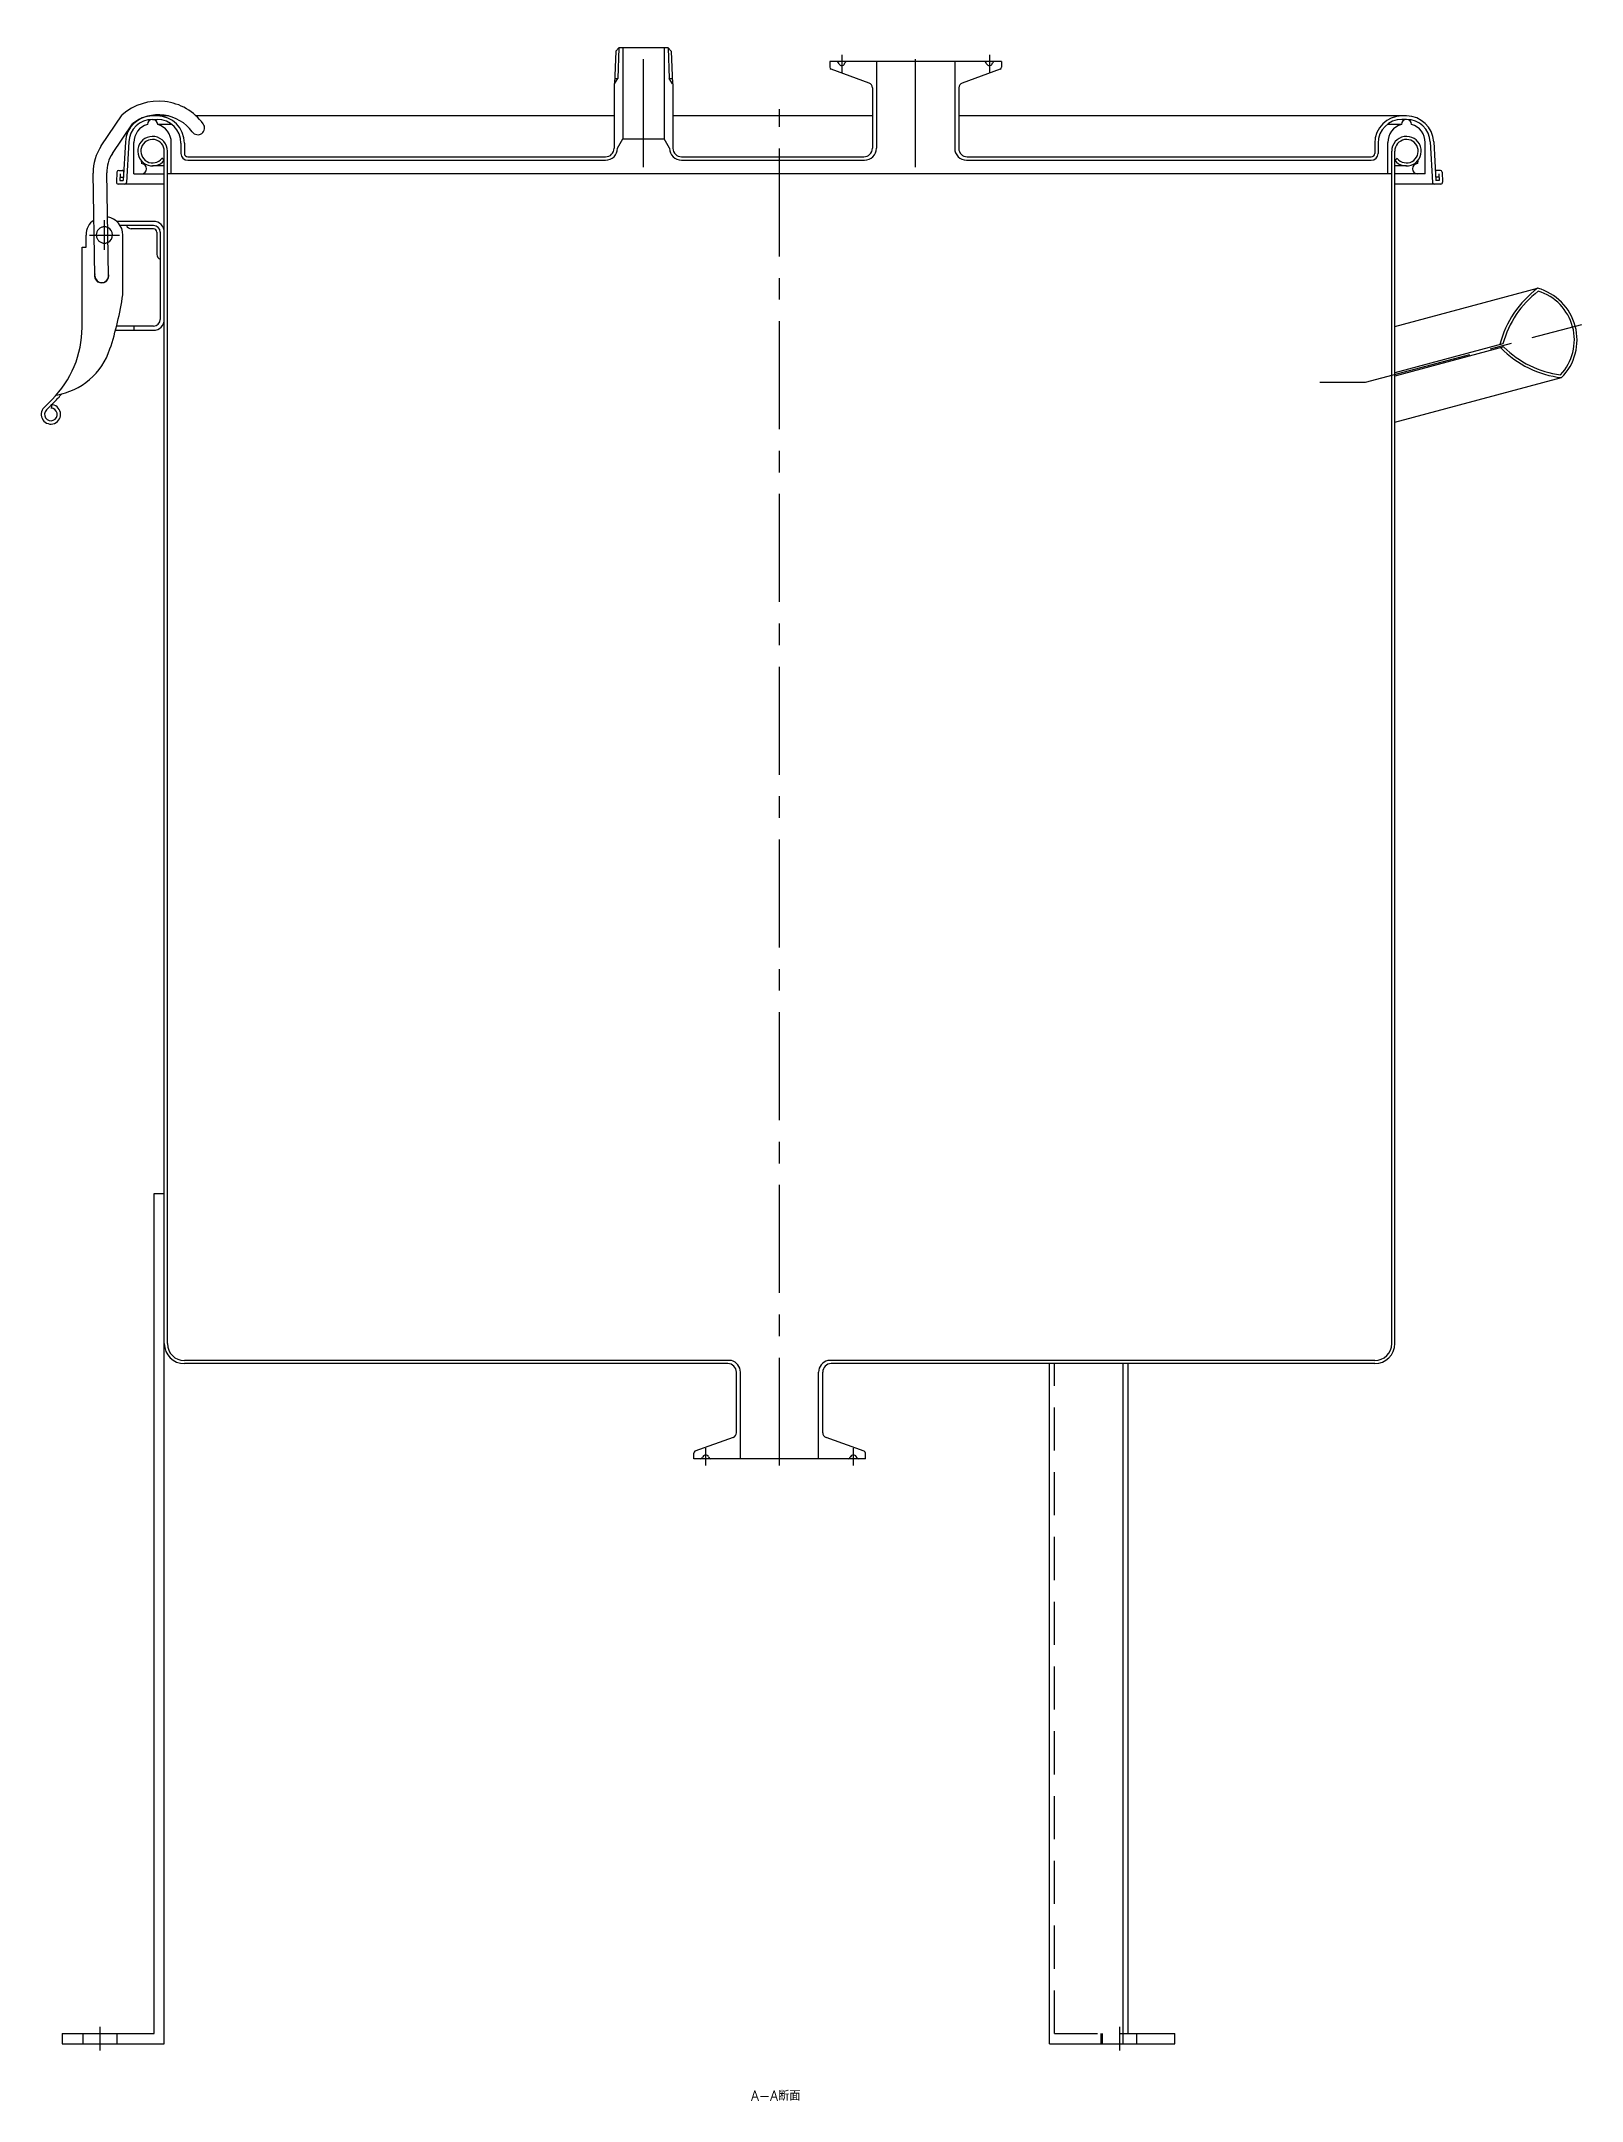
# Model space of a CAD drawing. Extents: x -248 to 886, y -950 to 197.
# Drawn here: x 433 to 886, y -911 to -305 of the extents above; entities that cross this region are included whole.
import ezdxf

# ---------------------------------------------------------------- set-up
doc = ezdxf.new("R2010")
doc.units = 0
doc.linetypes.add('CENTER', pattern=[50.8, 31.75, -6.35, 6.35, -6.35])
doc.linetypes.add('DASHED', pattern=[19.05, 12.7, -6.35])
doc.layers.get('0').update_dxf_attribs({"linetype": 'CONTINUOUS'})
doc.layers.add('CENTER', color=1, linetype='CONTINUOUS')
doc.styles.get("Standard").update_dxf_attribs({"font": 'txt.shx', "height": 3, "bigfont": 'bigfont.shx'})

msp = doc.modelspace()

# ---------------------------------------------------------------- texts
at = {"color": 137, "linetype": 'CONTINUOUS'}
msp.add_text('A-A断面', height=3, dxfattribs=at).set_placement((641.23, -910.73))

# ---------------------------------------------------------------- linework, layer by layer
at = {"color": 7, "linetype": 'CONTINUOUS'}
for p, q in [((601.51, -307.97), (601.17, -317.59)), ((601.51, -307.97), (602.4, -307.08)), ((616.9, -307.08), (602.4, -307.08)), ((603.6, -307.08), (603.6, -333.81)), ((615.7, -307.08), (615.7, -333.81)), ((617.79, -307.97), (616.9, -307.08)), ((617.79, -307.97), (618.13, -317.59)), ((714.9, -311.08), (664.4, -311.08)), ((664.4, -311.08), (664.4, -312.77)), ((675.98, -317.39), (664.79, -313.32)), ((667.14, -311.72), (667.02, -311.44)), ((668.76, -311.72), (668.88, -311.44)), ((678.15, -311.08), (678.15, -336.58)), ((701.15, -311.08), (701.15, -336.58)), ((714.51, -313.32), (703.32, -317.39)), ((710.55, -311.74), (710.42, -311.44)), ((712.15, -311.74), (712.28, -311.44)), ((714.9, -311.08), (714.9, -312.77)), ((601, -317.59), (601, -336.58)), ((601, -317.59), (601.17, -317.59)), ((601.23, -316.01), (602.08, -316.01)), ((617.21, -316.01), (618.07, -316.01)), ((618.13, -317.59), (618.3, -317.59)), ((618.3, -317.59), (618.3, -336.58)), ((676.95, -318.78), (676.95, -336.58)), ((676.95, -318.78), (676.95, -336.58)), ((702.35, -318.78), (702.35, -336.58)), ((702.35, -318.78), (702.35, -336.58)), ((450.21, -335.83), (456.38, -326.69)), ((453.53, -338.07), (459.37, -329.41)), ((469.95, -327.08), (465.29, -327.08)), ((465.29, -328.08), (466.65, -328.08)), ((470.98, -329.58), (466.8, -329.58)), ((601, -327.08), (478.14, -327.08)), ((676.95, -327.08), (618.3, -327.08)), ((834.01, -327.08), (702.35, -327.08)), ((832.5, -329.58), (828.32, -329.58)), ((834.01, -328.08), (832.65, -328.08)), ((457.3, -334.66), (456.7, -346.08)), ((458.3, -334.72), (457.68, -346.61)), ((459.8, -344.08), (459.8, -334.87)), ((468.75, -893.98), (468.75, -337.43)), ((469.65, -688.08), (469.65, -337.43)), ((470.8, -344.08), (470.8, -334.87)), ((473.65, -335.08), (473.65, -338.08)), ((474.65, -335.08), (474.65, -338.08)), ((475.65, -339.08), (598.5, -339.08)), ((602, -336.58), (603.6, -333.81)), ((603.6, -333.81), (615.7, -333.81)), ((617.3, -336.58), (615.7, -333.81)), ((620.8, -339.08), (674.45, -339.08)), ((704.85, -339.08), (823.65, -339.08)), ((824.65, -335.08), (824.65, -338.08)), ((825.65, -335.08), (825.65, -338.08)), ((828.5, -344.08), (828.5, -334.87)), ((829.65, -688.08), (829.65, -337.43)), ((830.55, -688.08), (830.55, -337.43)), ((839.5, -344.08), (839.5, -334.87)), ((841, -334.72), (841.62, -346.61)), ((842, -334.66), (842.59, -346.08)), ((448.35, -374.12), (447.82, -343.91)), ((452.35, -374.05), (451.82, -343.84)), ((454.83, -343.56), (454.68, -346.56)), ((455.33, -343.08), (456.86, -343.08)), ((455.81, -344.08), (455.7, -346.08)), ((455.76, -345.08), (456.76, -345.08)), ((459.8, -344.08), (468.75, -344.08)), ((461.93, -340.19), (462.05, -341.08)), ((468.75, -341.78), (465.3, -341.78)), ((468.75, -340.08), (468.04, -339.53)), ((829.65, -344.08), (469.65, -344.08)), ((475.65, -340.08), (598.5, -340.08)), ((620.8, -340.08), (674.65, -340.08)), ((704.65, -340.08), (823.65, -340.08)), ((830.55, -340.08), (831.26, -339.53)), ((834, -341.78), (830.55, -341.78)), ((839.5, -344.08), (830.55, -344.08)), ((837.37, -340.19), (837.25, -341.08)), ((843.96, -343.08), (842.44, -343.08)), ((843.54, -345.08), (842.54, -345.08)), ((843.49, -344.08), (843.6, -346.08)), ((844.46, -343.56), (844.62, -346.56)), ((468.75, -347.08), (455.18, -347.08)), ((455.7, -346.08), (456.7, -346.08)), ((844.12, -347.08), (830.55, -347.08)), ((843.6, -346.08), (842.59, -346.08)), ((445.75, -365.68), (445.75, -362.08)), ((465.55, -358.08), (454.72, -358.08)), ((465.55, -359.28), (455.76, -359.28)), ((456.55, -379.68), (456.55, -362.08)), ((465.55, -360.28), (459.05, -360.28)), ((466.55, -361.28), (466.55, -367.78)), ((467.55, -361.28), (467.55, -386.88)), ((444.55, -389.23), (444.55, -365.68)), ((444.55, -365.68), (445.75, -365.68)), ((830.55, -389), (872.56, -377.75)), ((454.39, -390.08), (465.55, -390.08)), ((465.55, -388.88), (454.7, -388.88)), ((459.75, -388.88), (459.75, -390.08)), ((862.35, -394.04), (830.55, -402.56)), ((862.61, -395.01), (830.55, -403.6)), ((830.55, -417.16), (879.6, -404.02)), ((435.76, -410.44), (433.38, -412.82)), ((436.47, -411.15), (434.09, -413.52)), ((435.62, -411.99), (435.54, -412.99)), ((465.75, -643.98), (468.75, -643.98)), ((465.75, -890.98), (465.75, -643.98)), ((635.48, -693.08), (474.65, -693.08)), ((634.45, -693.98), (474.65, -693.98)), ((636.95, -714.29), (636.95, -696.48)), ((636.95, -714.29), (636.95, -696.48)), ((638.15, -721.98), (638.15, -696.48)), ((661.15, -721.98), (661.15, -696.48)), ((662.35, -714.29), (662.35, -696.48)), ((662.35, -714.29), (662.35, -696.48)), ((824.65, -693.08), (663.82, -693.08)), ((824.65, -693.98), (664.85, -693.98)), ((729.01, -893.98), (729.01, -693.98)), ((750.66, -893.98), (750.66, -693.98)), ((752.14, -890.98), (752.14, -693.98)), ((624.4, -721.98), (624.4, -720.3)), ((635.98, -715.67), (624.79, -719.75)), ((674.51, -719.75), (663.32, -715.67)), ((674.9, -721.98), (674.9, -720.3)), ((674.9, -721.98), (624.4, -721.98)), ((627.14, -721.34), (627.02, -721.62)), ((628.76, -721.34), (628.88, -721.62)), ((670.55, -721.32), (670.42, -721.62)), ((672.15, -721.32), (672.28, -721.62)), ((438.75, -890.98), (465.75, -890.98)), ((438.75, -890.98), (438.75, -893.98)), ((438.75, -893.98), (468.75, -893.98)), ((444.75, -890.98), (444.75, -893.98)), ((454.75, -890.98), (454.75, -893.98)), ((729.01, -893.98), (765.87, -893.98)), ((752.14, -890.98), (765.87, -890.98)), ((765.87, -893.98), (765.87, -890.98))]:
    msp.add_line(p, q, dxfattribs=at)
at = {"color": 3, "linetype": 'CONTINUOUS'}
for p, q in [((602.4, -307.08), (602.08, -316.01)), ((616.9, -307.08), (617.21, -316.01)), ((601.17, -317.59), (602.08, -316.01)), ((618.13, -317.59), (617.21, -316.01))]:
    msp.add_line(p, q, dxfattribs=at)
at = {"color": 3, "linetype": 'DASHED'}
for p, q in [((730.49, -890.98), (730.49, -693.98)), ((730.49, -890.98), (752.14, -890.98)), ((744.22, -893.98), (744.22, -890.98)), ((744.66, -893.98), (744.66, -890.98)), ((754.66, -893.98), (754.66, -890.98))]:
    msp.add_line(p, q, dxfattribs=at)
at = {"color": 7, "linetype": 'CONTINUOUS'}
for centre, radius, start, end in [((664.99, -312.77), 0.588, 180, 250), ((666.48, -311.67), 0.588, 23, 90), ((667.95, -311.38), 0.882, 203, 337), ((669.42, -311.67), 0.588, 90, 157), ((709.88, -311.67), 0.588, 23, 90), ((711.35, -311.38), 0.882, 201.63699, 338.36301), ((712.82, -311.67), 0.588, 90, 157), ((714.31, -312.77), 0.588, 290, 0), ((675.48, -318.78), 1.47, 0, 70), ((703.82, -318.78), 1.47, 110, 180), ((467.04, -339.07), 16.34, 36.30164, 130.74202), ((467.04, -339.07), 12.34, 36.30164, 128.42482), ((465.29, -335.08), 8, 90, 177), ((465.29, -335.08), 7, 90, 177), ((465.3, -334.87), 5.5, 105.82662, 180), ((465.3, -337.43), 4.35, 0, 322.47649), ((465.3, -329.58), 1.5, 0, 180), ((466.65, -335.08), 8, 0, 90), ((466.65, -335.08), 7, 0, 90), ((465.3, -334.87), 5.5, 0, 74.17338), ((478.59, -330.58), 2, 216.30164, 36.30164), ((832.65, -335.08), 8, 90, 180), ((832.65, -335.08), 7, 90, 180), ((834, -334.87), 5.5, 105.82662, 180), ((834, -337.43), 4.35, 217.52351, 180), ((834, -329.58), 1.5, 0, 180), ((834.01, -335.08), 8, 3, 90), ((834.01, -335.08), 7, 3, 90), ((834, -334.87), 5.5, 0, 74.17338), ((461.82, -343.66), 14, 146, 181), ((461.82, -343.66), 10, 146, 181), ((465.3, -337.43), 3.45, 0, 322.47649), ((475.65, -338.08), 2, 180, 270), ((475.65, -338.08), 1, 180, 270), ((598.5, -336.58), 3.5, 270, 0), ((598.5, -336.58), 2.5, 270, 0), ((620.8, -336.58), 3.5, 180, 270), ((620.8, -336.58), 2.5, 180, 270), ((674.45, -336.58), 2.5, 270, 0), ((674.65, -336.58), 3.5, 270, 0), ((704.65, -336.58), 3.5, 180, 270), ((704.85, -336.58), 2.5, 180, 270), ((823.65, -338.08), 2, 270, 0), ((823.65, -338.08), 1, 270, 0), ((834, -337.43), 3.45, 217.52351, 180), ((455.33, -343.58), 0.5, 90, 177), ((456.33, -343.58), 0.5, 357, 90), ((462.05, -342.58), 1.5, 270, 90), ((837.25, -342.58), 1.5, 90, 270), ((842.96, -343.58), 0.5, 90, 183), ((843.96, -343.58), 0.5, 3, 90), ((455.18, -346.58), 0.5, 177, 270), ((457.18, -346.58), 0.5, 270, 357), ((842.12, -346.58), 0.5, 183, 270), ((844.12, -346.58), 0.5, 270, 3), ((451.15, -362.08), 5.4, 0, 80.42854), ((451.15, -362.08), 5.4, 124.86784, 180), ((451.15, -362.08), 2.4, 295.38014, 66.61986), ((459.05, -358.78), 1.5, 199.47122, 270), ((465.55, -361.28), 3.2, 0, 90), ((465.55, -361.28), 2, 0, 90), ((465.55, -361.28), 1, 0, 90), ((468.05, -367.78), 1.5, 180, 250.52878), ((450.35, -374.08), 2.1, 163.24721, 18.75279), ((450.35, -374.08), 2, 181, 1), ((357.69, -364.62), 100, 341.95427, 351.33624), ((890.26, -401.62), 29.72, 126.55367, 165.70993), ((890.26, -401.62), 28.92, 127.33338, 164.81679), ((868.39, -392.94), 15.76, 315.32892, 74.67108), ((868.39, -392.94), 14.96, 316.81781, 73.18219), ((465.55, -386.88), 3.2, 270, 0), ((465.55, -386.88), 2, 270, 0), ((414.55, -389.23), 30, 315, 0), ((433.75, -389.4), 20, 279.30232, 341.95427), ((882.99, -374.5), 29.72, 224.29007, 263.44633), ((882.99, -374.5), 28.92, 225.18321, 262.66662), ((414.55, -389.23), 31, 315, 320.81894), ((435.4, -414.83), 2.85, 135, 90), ((435.4, -414.83), 1.85, 135, 90), ((474.65, -688.08), 5.9, 180, 270), ((474.65, -688.08), 5, 180, 270), ((824.65, -688.08), 5, 270, 0), ((824.65, -688.08), 5.9, 270, 0), ((634.45, -696.48), 2.5, 0, 90), ((634.65, -696.48), 3.5, 0, 76.27087), ((664.65, -696.48), 3.5, 103.72913, 180), ((664.85, -696.48), 2.5, 90, 180), ((635.48, -714.29), 1.47, 290, 0), ((663.82, -714.29), 1.47, 180, 250), ((624.99, -720.3), 0.588, 110, 180), ((674.31, -720.3), 0.588, 0, 70), ((626.48, -721.39), 0.588, 270, 337), ((627.95, -721.69), 0.882, 23, 157), ((629.42, -721.39), 0.588, 203, 270), ((669.88, -721.39), 0.588, 270, 337), ((671.35, -721.69), 0.882, 21.63699, 158.36301), ((672.82, -721.39), 0.588, 203, 270)]:
    msp.add_arc(centre, radius, start, end, dxfattribs=at)
at = {"color": 3, "linetype": 'DASHED'}
msp.add_arc((451.15, -362.08), 2.4, 66.61986, 295.38014, dxfattribs=at)
at = {"layer": 'CENTER', "color": 1, "linetype": 'CENTER'}
for p, q in [((609.65, -342.08), (609.65, -305.08)), ((667.95, -309.08), (667.95, -314.26)), ((689.65, -342.08), (689.65, -309.08)), ((711.35, -309.08), (711.35, -314.26)), ((649.65, -723.98), (649.65, -325.08)), ((446.75, -362.08), (455.55, -362.08)), ((451.15, -366.48), (451.15, -357.68)), ((821.91, -405.4), (885.54, -388.35)), ((808.53, -405.4), (821.91, -405.4)), ((627.95, -723.98), (627.95, -718.81)), ((671.35, -723.98), (671.35, -718.81)), ((449.75, -888.98), (449.75, -895.98)), ((749.66, -895.98), (749.66, -888.98))]:
    msp.add_line(p, q, dxfattribs=at)

msp.set_redraw_order([(e.dxf.handle, doc.entitydb.next_handle()) for e in msp.query("TEXT MTEXT ATTDEF DIMENSION ARC_DIMENSION")])  # texts and dimensions are drawn at this point

doc.saveas('drawing.dxf')
